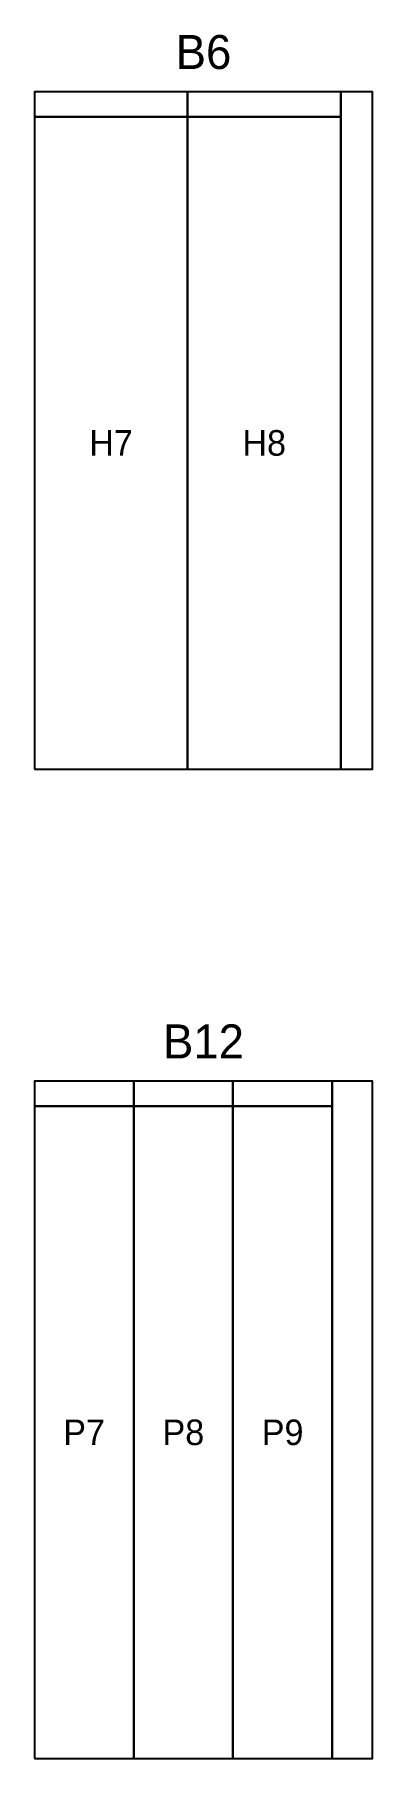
# Model space of a CAD drawing. Header units: metres. Extents: x 315 to 341.7, y -151.2 to -120.
# Drawn here: x 341.096 to 341.692, y -123.637 to -120.598 of the extents above; entities that cross this region are included whole.
import ezdxf
from ezdxf.enums import TextEntityAlignment as Align

# ---------------------------------------------------------------- set-up
doc = ezdxf.new("R2010")
doc.units = ezdxf.units.M
for name, color, linetype in [('CORTE-RECORTE', 3, 'Continuous'), ('CORTE-SOBRANTE', 2, 'Continuous'), ('CORTE-TEXTO', 5, 'Continuous'), ('CORTE-TILE', 7, 'Continuous')]:
    doc.layers.add(name, color=color, linetype=linetype)

msp = doc.modelspace()

# ---------------------------------------------------------------- texts
at = {"layer": 'CORTE-TEXTO'}
for s, height, p in [('B6', 0.06, (341.3945, -120.6289)), ('H7', 0.045, (341.2315, -121.3179)), ('H8', 0.045, (341.5015, -121.3179)), ('B12', 0.06, (341.3945, -122.3729)), ('P7', 0.045, (341.184, -123.0619)), ('P8', 0.045, (341.359, -123.0619)), ('P9', 0.045, (341.534, -123.0619))]:
    msp.add_text(s, height=height, dxfattribs=at).set_placement(p, align=Align.MIDDLE_CENTER)

# ---------------------------------------------------------------- linework, layer by layer
at = {"layer": 'CORTE-RECORTE'}
for points in [[(341.0965, -121.8929), (341.3665, -121.8929), (341.3665, -120.7429), (341.0965, -120.7429)], [(341.3665, -121.8929), (341.6365, -121.8929), (341.6365, -120.7429), (341.3665, -120.7429)], [(341.0965, -123.6369), (341.2715, -123.6369), (341.2715, -122.4869), (341.0965, -122.4869)], [(341.2715, -123.6369), (341.4465, -123.6369), (341.4465, -122.4869), (341.2715, -122.4869)], [(341.4465, -123.6369), (341.6215, -123.6369), (341.6215, -122.4869), (341.4465, -122.4869)]]:
    msp.add_lwpolyline(points, close=True, dxfattribs=at)
at = {"layer": 'CORTE-SOBRANTE'}
for points in [[(341.0965, -120.7429), (341.3665, -120.7429), (341.3665, -120.6989), (341.0965, -120.6989)], [(341.3665, -120.7429), (341.6365, -120.7429), (341.6365, -120.6989), (341.3665, -120.6989)], [(341.6365, -121.8929), (341.6925, -121.8929), (341.6925, -120.6989), (341.6365, -120.6989)], [(341.0965, -122.4869), (341.2715, -122.4869), (341.2715, -122.4429), (341.0965, -122.4429)], [(341.2715, -122.4869), (341.4465, -122.4869), (341.4465, -122.4429), (341.2715, -122.4429)], [(341.4465, -122.4869), (341.6215, -122.4869), (341.6215, -122.4429), (341.4465, -122.4429)], [(341.6215, -123.6369), (341.6925, -123.6369), (341.6925, -122.4429), (341.6215, -122.4429)]]:
    msp.add_lwpolyline(points, close=True, dxfattribs=at)
at = {"layer": 'CORTE-TILE'}
for points in [[(341.0965, -121.8929), (341.6925, -121.8929), (341.6925, -120.6989), (341.0965, -120.6989)], [(341.0965, -123.6369), (341.6925, -123.6369), (341.6925, -122.4429), (341.0965, -122.4429)]]:
    msp.add_lwpolyline(points, close=True, dxfattribs=at)

msp.set_redraw_order([(e.dxf.handle, doc.entitydb.next_handle()) for e in msp.query("TEXT MTEXT ATTDEF DIMENSION ARC_DIMENSION")])  # texts and dimensions are drawn at this point

doc.saveas('drawing.dxf')
